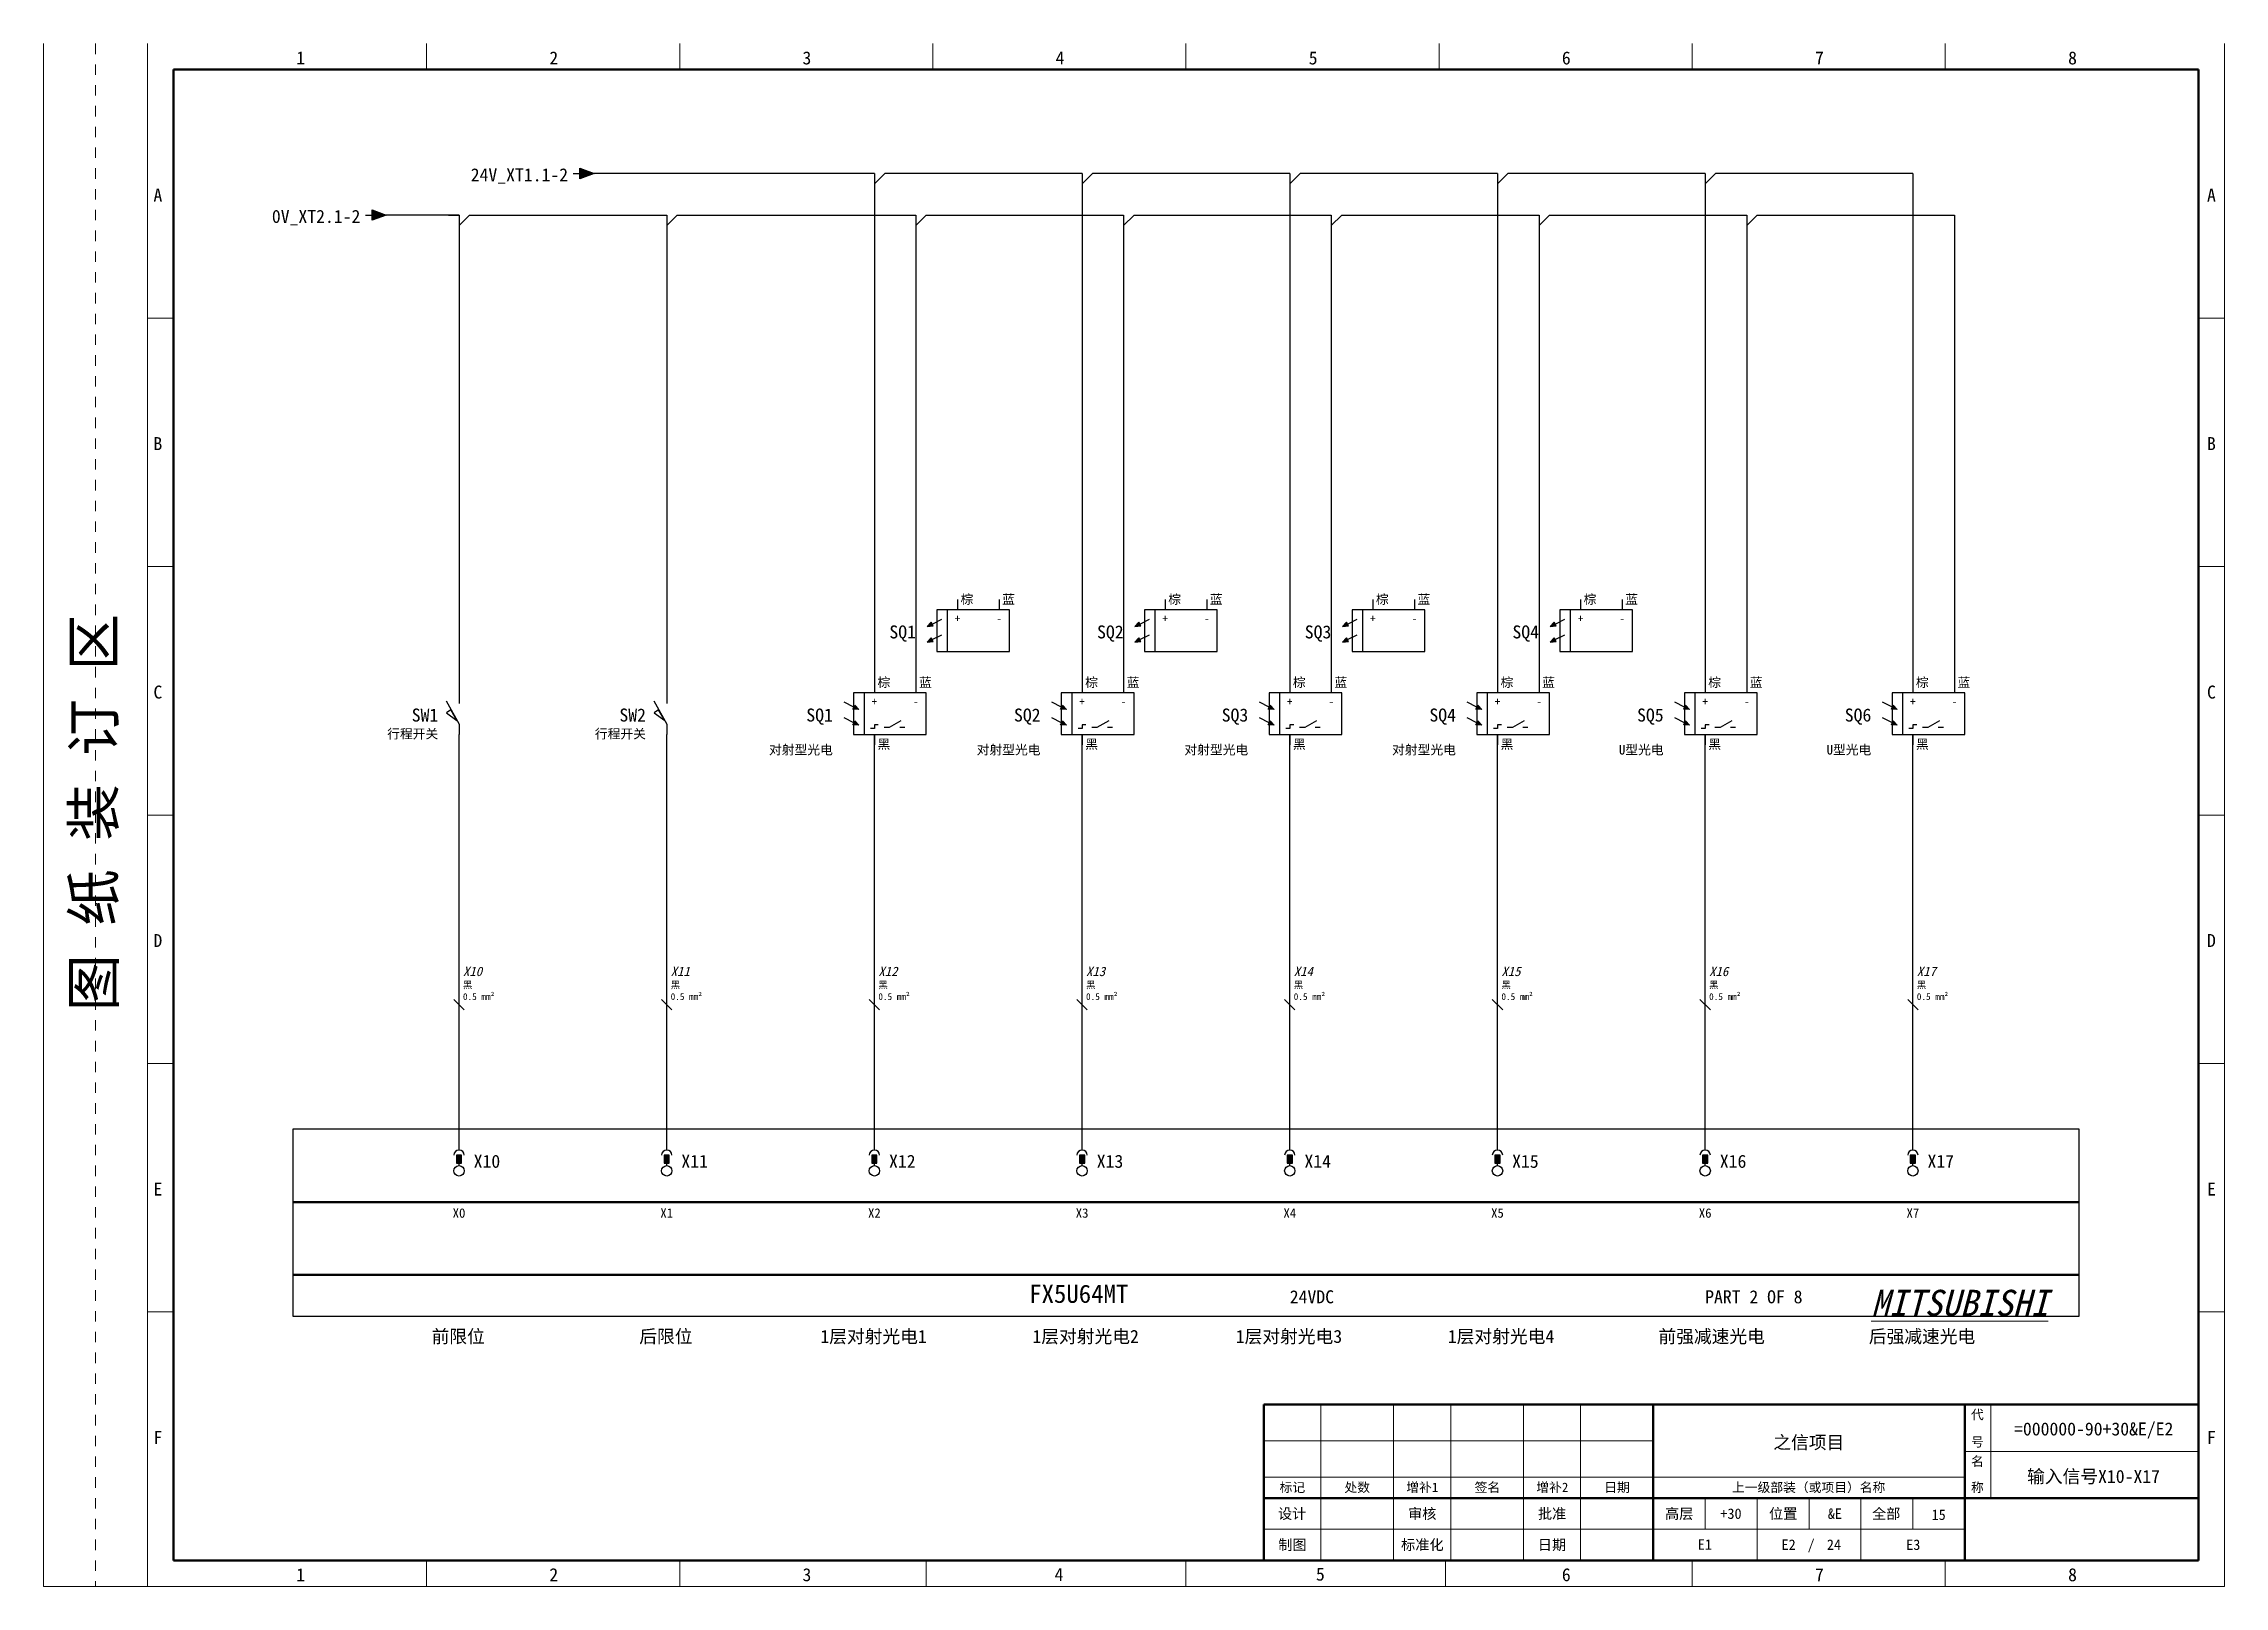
# Model space of a CAD drawing. Header units: millimetres. Extents: x -274 to 12554, y 2463 to 2760.
# Drawn here: x 2854.9 to 3274.9, y 2463.4 to 2760.4 of the extents above; entities that cross this region are included whole.
import ezdxf
from ezdxf.enums import TextEntityAlignment as Align

# ---------------------------------------------------------------- set-up
doc = ezdxf.new("R2010")
doc.units = ezdxf.units.MM
doc.linetypes.add('EPL_DASH', pattern=[1, 0.5, -0.5])
for name, color, linetype, lineweight in [('EPLAN100', 7, 'Continuous', 5), ('EPLAN108', 5, 'Continuous', 5), ('EPLAN201', 73, 'Continuous', 35), ('EPLAN300', 5, 'Continuous', 5), ('EPLAN303', 6, 'Continuous', 25), ('EPLAN306', 6, 'Continuous', 25), ('EPLAN311', 1, 'Continuous', 25), ('EPLAN312', 1, 'Continuous', 25), ('EPLAN400', 5, 'Continuous', 35), ('EPLAN403', 5, 'Continuous', 35), ('EPLAN405', 1, 'Continuous', 25), ('EPLAN420', 7, 'Continuous', 35), ('EPLAN421', 5, 'Continuous', 35), ('EPLAN426', 251, 'Continuous', 35), ('EPLAN429', 251, 'Continuous', 35), ('EPLAN451', 73, 'Continuous', 35), ('EPLAN452', 73, 'Continuous', 35), ('EPLAN453', 73, 'Continuous', 35), ('EPLAN500', 7, 'Continuous', 35)]:
    doc.layers.add(name, color=color, linetype=linetype, lineweight=lineweight)
doc.styles.add('宋体', font='')
doc.styles.add('宋体_I', font='')
doc.styles.get('宋体').set_extended_font_data('宋体')
doc.styles.get('宋体_I').set_extended_font_data('宋体', italic=True)

msp = doc.modelspace()

# ---------------------------------------------------------------- texts
at = {"layer": 'EPLAN108', "color": 5, "style": '宋体'}
for s, p in [('24VDC', (3094.89, 2519.13)), ('PART 2 OF 8', (3174.89, 2519.13))]:
    msp.add_text(s, height=2.505, dxfattribs=at).set_placement(p, align=Align.MIDDLE_LEFT)
at = {"layer": 'EPLAN108', "color": 5, "insert": (3206.89, 2515.38), "char_height": 5.01, "attachment_point": 7, "style": '宋体_I'}
msp.add_mtext('\\LMITSUBISHI\\l', dxfattribs=at)
at = {"layer": 'EPLAN201', "color": 4, "style": '宋体'}
msp.add_text('图 纸 装 订 区', height=8.016, rotation=90, dxfattribs=at).set_placement((2860.49, 2612.38), align=Align.TOP_CENTER)
for s, height, p in [('代', 1.8, (3227.32, 2496.46)), ('号', 1.8, (3227.32, 2491.2)), ('名', 1.8, (3227.32, 2487.46)), ('标记', 1.804, (3095.39, 2482.45)), ('处数', 1.804, (3107.88, 2482.45)), ('增补1', 1.804, (3120.41, 2482.45)), ('签名', 1.804, (3132.94, 2482.45)), ('增补2', 1.804, (3145.45, 2482.45)), ('日期', 1.804, (3157.91, 2482.45)), ('上一级部装（或项目）名称', 1.8036, (3194.82, 2482.45)), ('称', 1.8, (3227.32, 2482.44)), ('设计', 2.004, (3095.35, 2477.38)), ('审核', 2.004, (3120.4, 2477.38)), ('批准', 2.004, (3145.41, 2477.38)), ('高层', 2.004, (3169.89, 2477.38)), ('位置', 2.004, (3189.91, 2477.38)), ('全部', 2.004, (3209.75, 2477.38)), ('制图', 2.004, (3095.4, 2471.39)), ('标准化', 2.004, (3120.42, 2471.39)), ('日期', 2.004, (3145.39, 2471.39)), ('/', 2, (3195.3, 2471.41))]:
    msp.add_text(s, height=height, dxfattribs=at).set_placement(p, align=Align.MIDDLE_CENTER)
at = {"layer": 'EPLAN300', "color": 5, "style": '宋体'}
for s, p in [('+', (3030.89, 2649.73)), ('+', (3070.89, 2649.73)), ('+', (3110.89, 2649.73)), ('+', (3150.89, 2649.73)), ('-', (3038.89, 2649.73)), ('-', (3078.89, 2649.73)), ('-', (3118.89, 2649.73)), ('-', (3158.89, 2649.73)), ('+', (3014.89, 2633.73)), ('-', (3022.89, 2633.73)), ('+', (3054.89, 2633.73)), ('-', (3062.89, 2633.73)), ('+', (3094.89, 2633.73)), ('-', (3102.89, 2633.73)), ('+', (3134.89, 2633.73)), ('-', (3142.89, 2633.73)), ('+', (3174.89, 2633.73)), ('-', (3182.89, 2633.73)), ('+', (3214.89, 2633.73)), ('-', (3222.89, 2633.73))]:
    msp.add_text(s, height=1.5, dxfattribs=at).set_placement(p, align=Align.MIDDLE_CENTER)
at = {"layer": 'EPLAN400', "color": 5, "style": '宋体'}
for s, p in [('SQ1', (3022.89, 2647.13)), ('SQ2', (3062.89, 2647.13)), ('SQ3', (3102.89, 2647.13)), ('SQ4', (3142.89, 2647.13)), ('SW1', (2930.89, 2631.13)), ('SW2', (2970.89, 2631.13)), ('SQ1', (3006.89, 2631.13)), ('SQ2', (3046.89, 2631.13)), ('SQ3', (3086.89, 2631.13)), ('SQ4', (3126.89, 2631.13)), ('SQ5', (3166.89, 2631.13)), ('SQ6', (3206.89, 2631.13))]:
    msp.add_text(s, height=2.505, dxfattribs=at).set_placement(p, align=Align.MIDDLE_RIGHT)
msp.add_text('FX5U64MT', height=3.507, dxfattribs=at).set_placement((3063.79, 2521.47), align=Align.TOP_RIGHT)
at = {"layer": 'EPLAN403', "color": 5, "style": '宋体'}
for s, p in [('24V_XT1.1-2', (2955.89, 2735.13)), ('0V_XT2.1-2', (2915.89, 2727.13))]:
    msp.add_text(s, height=2.505, dxfattribs=at).set_placement(p, align=Align.MIDDLE_RIGHT)
at = {"layer": 'EPLAN405', "color": 2, "style": '宋体_I'}
for s, p in [('X10', (2935.65, 2580.33)), ('X11', (2975.65, 2580.33)), ('X12', (3015.65, 2580.33)), ('X13', (3055.65, 2580.33)), ('X14', (3095.65, 2580.33)), ('X15', (3135.65, 2580.33)), ('X16', (3175.65, 2580.33)), ('X17', (3215.65, 2580.33))]:
    msp.add_text(s, height=1.804, dxfattribs=at).set_placement(p, align=Align.BOTTOM_LEFT)
at = {"layer": 'EPLAN405', "color": 1, "style": '宋体'}
for s, height, p in [('黑', 1.3, (2935.65, 2578.11)), ('黑', 1.3, (2975.65, 2578.11)), ('黑', 1.3, (3015.65, 2578.11)), ('黑', 1.3, (3055.65, 2578.11)), ('黑', 1.3, (3095.65, 2578.11)), ('黑', 1.3, (3135.65, 2578.11)), ('黑', 1.3, (3175.65, 2578.11)), ('黑', 1.3, (3215.65, 2578.11)), ('0.5 mm²', 1.303, (2935.65, 2575.88)), ('0.5 mm²', 1.303, (2975.65, 2575.88)), ('0.5 mm²', 1.303, (3015.65, 2575.88)), ('0.5 mm²', 1.303, (3055.65, 2575.88)), ('0.5 mm²', 1.303, (3095.65, 2575.88)), ('0.5 mm²', 1.303, (3135.65, 2575.88)), ('0.5 mm²', 1.303, (3175.65, 2575.88)), ('0.5 mm²', 1.303, (3215.65, 2575.88))]:
    msp.add_text(s, height=height, dxfattribs=at).set_placement(p, align=Align.BOTTOM_LEFT)
at = {"layer": 'EPLAN420', "color": 0, "style": '宋体'}
for s, p in [('棕', (3031.49, 2651.98)), ('蓝', (3039.49, 2651.98)), ('棕', (3071.49, 2651.98)), ('蓝', (3079.49, 2651.98)), ('棕', (3111.49, 2651.98)), ('蓝', (3119.49, 2651.98)), ('棕', (3151.49, 2651.98)), ('蓝', (3159.49, 2651.98)), ('棕', (3015.49, 2635.98)), ('蓝', (3023.49, 2635.98)), ('棕', (3055.49, 2635.98)), ('蓝', (3063.49, 2635.98)), ('棕', (3095.49, 2635.98)), ('蓝', (3103.49, 2635.98)), ('棕', (3135.49, 2635.98)), ('蓝', (3143.49, 2635.98)), ('棕', (3175.49, 2635.98)), ('蓝', (3183.49, 2635.98)), ('棕', (3215.49, 2635.98)), ('蓝', (3223.49, 2635.98))]:
    msp.add_text(s, height=1.8, dxfattribs=at).set_placement(p, align=Align.BOTTOM_LEFT)
for p in [(3015.49, 2626.42), (3055.49, 2626.42), (3095.49, 2626.42), (3135.49, 2626.42), (3175.49, 2626.42), (3215.49, 2626.42)]:
    msp.add_text('黑', height=1.8, dxfattribs=at).set_placement(p, align=Align.TOP_LEFT)
at = {"layer": 'EPLAN421', "color": 5, "style": '宋体'}
for s, p in [('X10', (2937.71, 2543.21)), ('X11', (2977.71, 2543.21)), ('X12', (3017.71, 2543.21)), ('X13', (3057.71, 2543.21)), ('X14', (3097.71, 2543.21)), ('X15', (3137.71, 2543.21)), ('X16', (3177.71, 2543.21)), ('X17', (3217.71, 2543.21))]:
    msp.add_text(s, height=2.505, dxfattribs=at).set_placement(p, align=Align.BOTTOM_LEFT)
at = {"layer": 'EPLAN426', "color": 251, "style": '宋体'}
for s, p in [('X0', (2934.89, 2536.16)), ('X1', (2974.89, 2536.16)), ('X2', (3014.89, 2536.16)), ('X3', (3054.89, 2536.16)), ('X4', (3094.89, 2536.16)), ('X5', (3134.89, 2536.16)), ('X6', (3174.89, 2536.16)), ('X7', (3214.89, 2536.16))]:
    msp.add_text(s, height=1.804, dxfattribs=at).set_placement(p, align=Align.TOP_CENTER)
at = {"layer": 'EPLAN429', "color": 6, "char_height": 2.505, "attachment_point": 2, "style": '宋体'}
for s, insert in [('前限位', (2934.73, 2512.76)), ('后限位', (2974.73, 2512.76)), ('1层对射光电1', (3014.73, 2512.76)), ('1层对射光电2', (3055.58, 2512.76)), ('1层对射光电3', (3094.73, 2512.76)), ('1层对射光电4', (3135.58, 2512.76)), ('前强减速光电', (3176.14, 2512.76)), ('后强减速光电', (3216.66, 2512.76))]:
    msp.add_mtext(s, dxfattribs=dict(at, insert=insert))
at = {"layer": 'EPLAN451', "color": 4, "style": '宋体'}
msp.add_text('之信项目', height=2.505, dxfattribs=at).set_placement((3194.85, 2491.1), align=Align.MIDDLE_CENTER)
at = {"layer": 'EPLAN452', "color": 4, "style": '宋体'}
for s, height, p in [('=000000-90+30&E/E2', 2.505, (3249.72, 2493.69)), ('输入信号X10-X17', 2.505, (3249.69, 2484.55)), ('+30', 2.004, (3179.86, 2477.38)), ('&E', 2.004, (3199.87, 2477.38)), ('15', 2.004, (3219.86, 2477.18)), ('E1', 2.004, (3174.82, 2471.44)), ('E3', 2.004, (3214.97, 2471.4))]:
    msp.add_text(s, height=height, dxfattribs=at).set_placement(p, align=Align.MIDDLE_CENTER)
msp.add_text('E2', height=2.004, dxfattribs=at).set_placement((3192.33, 2471.41), align=Align.MIDDLE_RIGHT)
msp.add_text('24', height=2.004, dxfattribs=at).set_placement((3198.33, 2471.41), align=Align.MIDDLE_LEFT)
at = {"layer": 'EPLAN453', "color": 4, "style": '宋体'}
for s, p in [('1', (2904.39, 2757.63)), ('2', (2953.14, 2757.63)), ('3', (3001.89, 2757.63)), ('4', (3050.64, 2757.63)), ('5', (3099.39, 2757.63)), ('6', (3148.14, 2757.63)), ('7', (3196.89, 2757.63)), ('8', (3245.64, 2757.63)), ('A', (2876.89, 2731.22)), ('A', (3272.39, 2731.22)), ('B', (2876.89, 2683.38)), ('B', (3272.39, 2683.38)), ('C', (2876.89, 2635.55)), ('C', (3272.39, 2635.55)), ('D', (2876.89, 2587.72)), ('D', (3272.39, 2587.72)), ('E', (2876.89, 2539.88)), ('E', (3272.39, 2539.88)), ('F', (2876.89, 2492.05)), ('F', (3272.39, 2492.05)), ('1', (2904.39, 2465.63)), ('2', (2953.14, 2465.63)), ('3', (3001.89, 2465.63)), ('4', (3050.44, 2465.67)), ('5', (3100.78, 2465.74)), ('6', (3148.14, 2465.63)), ('7', (3196.89, 2465.63)), ('8', (3245.64, 2465.63))]:
    msp.add_text(s, height=2.5, dxfattribs=at).set_placement(p, align=Align.MIDDLE_CENTER)
at = {"layer": 'EPLAN500', "color": 0, "style": '宋体'}
for s, p in [('行程开关', (2930.89, 2627.52)), ('行程开关', (2970.89, 2627.52)), ('对射型光电', (3006.89, 2624.44)), ('对射型光电', (3046.89, 2624.44)), ('对射型光电', (3086.89, 2624.44)), ('对射型光电', (3126.89, 2624.44)), ('U型光电', (3166.89, 2624.44)), ('U型光电', (3206.89, 2624.44))]:
    msp.add_text(s, height=1.804, dxfattribs=at).set_placement(p, align=Align.MIDDLE_RIGHT)

# ---------------------------------------------------------------- hatches: boundary and pattern name
at = {"layer": 'EPLAN300', "linetype": 'Continuous', "lineweight": 25, "ltscale": 4}
for points in [[(3025.8, 2649.02), (3025.04, 2648.17), (3026.18, 2648.27)], [(3025.8, 2646.02), (3025.04, 2645.17), (3026.18, 2645.27)], [(3065.8, 2649.02), (3065.04, 2648.17), (3066.18, 2648.27)], [(3065.8, 2646.02), (3065.04, 2645.17), (3066.18, 2645.27)], [(3105.8, 2649.02), (3105.04, 2648.17), (3106.18, 2648.27)], [(3105.8, 2646.02), (3105.04, 2645.17), (3106.18, 2645.27)], [(3145.8, 2649.02), (3145.04, 2648.17), (3146.18, 2648.27)], [(3145.8, 2646.02), (3145.04, 2645.17), (3146.18, 2645.27)], [(3011.12, 2633.02), (3011.89, 2632.17), (3010.75, 2632.27)], [(3011.12, 2630.02), (3011.89, 2629.17), (3010.75, 2629.27)], [(3051.12, 2633.02), (3051.89, 2632.17), (3050.75, 2632.27)], [(3051.12, 2630.02), (3051.89, 2629.17), (3050.75, 2629.27)], [(3091.12, 2633.02), (3091.89, 2632.17), (3090.75, 2632.27)], [(3091.12, 2630.02), (3091.89, 2629.17), (3090.75, 2629.27)], [(3131.12, 2633.02), (3131.89, 2632.17), (3130.75, 2632.27)], [(3131.12, 2630.02), (3131.89, 2629.17), (3130.75, 2629.27)], [(3171.12, 2633.02), (3171.89, 2632.17), (3170.75, 2632.27)], [(3171.12, 2630.02), (3171.89, 2629.17), (3170.75, 2629.27)], [(3211.12, 2633.02), (3211.89, 2632.17), (3210.75, 2632.27)], [(3211.12, 2630.02), (3211.89, 2629.17), (3210.75, 2629.27)]]:
    msp.add_hatch(color=5, dxfattribs=at).paths.add_polyline_path(points, flags=0)
at = {"layer": 'EPLAN303', "linetype": 'Continuous', "lineweight": 25, "ltscale": 4}
for points in [[(2934.39, 2544.88), (2935.39, 2544.88), (2935.39, 2546.38), (2934.39, 2546.38)], [(2974.39, 2544.88), (2975.39, 2544.88), (2975.39, 2546.38), (2974.39, 2546.38)], [(3014.39, 2544.88), (3015.39, 2544.88), (3015.39, 2546.38), (3014.39, 2546.38)], [(3054.39, 2544.88), (3055.39, 2544.88), (3055.39, 2546.38), (3054.39, 2546.38)], [(3094.39, 2544.88), (3095.39, 2544.88), (3095.39, 2546.38), (3094.39, 2546.38)], [(3134.39, 2544.88), (3135.39, 2544.88), (3135.39, 2546.38), (3134.39, 2546.38)], [(3174.39, 2544.88), (3175.39, 2544.88), (3175.39, 2546.38), (3174.39, 2546.38)], [(3214.39, 2544.88), (3215.39, 2544.88), (3215.39, 2546.38), (3214.39, 2546.38)]]:
    msp.add_hatch(color=6, dxfattribs=at).paths.add_polyline_path(points, flags=0)
at = {"layer": 'EPLAN311', "linetype": 'Continuous', "lineweight": 25, "ltscale": 4}
for points in [[(2958.14, 2736.38), (2960.89, 2735.38), (2958.14, 2734.38)], [(2918.14, 2728.38), (2920.89, 2727.38), (2918.14, 2726.38)]]:
    msp.add_hatch(color=1, dxfattribs=at).paths.add_polyline_path(points, flags=0)

# ---------------------------------------------------------------- linework, layer by layer
at = {"color": 5}
for p, q in [((2976.89, 2727.38), (3022.89, 2727.38)), ((3014.89, 2629.26), (3014.89, 2628.51)), ((3094.89, 2629.26), (3094.89, 2628.51))]:
    msp.add_line(p, q, dxfattribs=at)
at = {"layer": 'EPLAN100', "color": 6, "linetype": 'Continuous', "lineweight": 50, "ltscale": 4}
for p, q in [((2902.89, 2537.38), (3246.89, 2537.38)), ((2902.89, 2523.38), (3246.89, 2523.38))]:
    msp.add_line(p, q, dxfattribs=at)
at = {"layer": 'EPLAN201', "color": 4, "linetype": 'Continuous', "lineweight": 20, "ltscale": 12}
for p, q in [((2854.89, 2463.38), (2854.89, 2760.38)), ((2928.64, 2760.38), (2928.64, 2755.38)), ((2977.39, 2760.38), (2977.39, 2755.38)), ((3026.14, 2760.38), (3026.14, 2755.38)), ((3074.89, 2755.38), (3074.89, 2760.38)), ((3123.64, 2760.38), (3123.64, 2755.38)), ((3172.39, 2760.38), (3172.39, 2755.38)), ((3221.14, 2760.38), (3221.14, 2755.38)), ((3274.89, 2760.38), (3274.89, 2463.38)), ((2874.89, 2707.55), (2879.89, 2707.55)), ((3269.89, 2707.55), (3274.89, 2707.55)), ((2874.89, 2659.72), (2879.89, 2659.72)), ((3269.89, 2659.72), (3274.89, 2659.72)), ((2874.89, 2611.88), (2879.89, 2611.88)), ((3269.89, 2611.88), (3274.89, 2611.88)), ((2874.89, 2564.05), (2879.89, 2564.05)), ((3269.89, 2564.05), (3274.89, 2564.05)), ((2874.89, 2516.22), (2879.89, 2516.22)), ((3269.89, 2516.22), (3274.89, 2516.22)), ((3224.89, 2489.38), (3269.89, 2489.38)), ((3174.89, 2480.38), (3174.89, 2474.38)), ((3184.89, 2480.38), (3184.89, 2474.38)), ((3194.89, 2480.38), (3194.89, 2474.38)), ((3204.89, 2480.38), (3204.89, 2474.38)), ((3214.89, 2480.38), (3214.89, 2474.38)), ((3089.89, 2474.38), (3224.89, 2474.38)), ((3184.89, 2474.38), (3184.89, 2468.38)), ((3204.89, 2474.38), (3204.89, 2468.38)), ((2928.64, 2468.38), (2928.64, 2463.38)), ((2977.39, 2468.38), (2977.39, 2463.38)), ((3024.89, 2463.38), (3024.89, 2468.38)), ((3074.89, 2468.38), (3074.89, 2463.38)), ((3124.89, 2463.38), (3124.89, 2468.38)), ((3172.39, 2468.38), (3172.39, 2463.38)), ((3221.14, 2468.38), (3221.14, 2463.38)), ((3274.89, 2463.38), (2854.89, 2463.38))]:
    msp.add_line(p, q, dxfattribs=at)
at = {"layer": 'EPLAN201', "color": 4, "linetype": 'EPL_DASH', "lineweight": 20, "ltscale": 4}
msp.add_line((2864.89, 2760.38), (2864.89, 2463.38), dxfattribs=at)
at = {"layer": 'EPLAN201', "color": 4, "linetype": 'Continuous', "lineweight": 20, "ltscale": 4}
for p, q in [((2874.89, 2463.38), (2874.89, 2760.38)), ((3100.89, 2468.38), (3100.89, 2498.38)), ((3114.89, 2468.38), (3114.89, 2498.38)), ((3125.89, 2468.38), (3125.89, 2498.38)), ((3139.89, 2468.38), (3139.89, 2498.38)), ((3150.85, 2468.45), (3150.85, 2498.45)), ((3229.89, 2480.38), (3229.89, 2498.38)), ((3089.89, 2491.38), (3164.89, 2491.38)), ((3089.89, 2484.38), (3224.89, 2484.38))]:
    msp.add_line(p, q, dxfattribs=at)
at = {"layer": 'EPLAN201', "color": 4, "linetype": 'Continuous', "lineweight": 50, "ltscale": 12}
for p, q in [((3269.89, 2755.38), (2879.89, 2755.38)), ((3089.89, 2468.38), (3089.89, 2498.38)), ((3164.89, 2468.38), (3164.89, 2498.38)), ((3224.89, 2468.38), (3224.89, 2498.38)), ((3089.89, 2480.38), (3269.89, 2480.38)), ((2879.89, 2468.38), (3269.89, 2468.38))]:
    msp.add_line(p, q, dxfattribs=at)
at = {"layer": 'EPLAN201', "color": 4, "linetype": 'Continuous', "lineweight": 50, "ltscale": 4}
for p, q in [((2879.89, 2755.38), (2879.89, 2468.38)), ((3269.89, 2755.38), (3269.89, 2468.38)), ((3089.89, 2498.38), (3269.89, 2498.38))]:
    msp.add_line(p, q, dxfattribs=at)
at = {"layer": 'EPLAN201', "color": 4, "linetype": 'Continuous', "lineweight": 15, "ltscale": 12}
for p, q in [((3074.89, 2468.38), (3074.89, 2463.38)), ((3024.89, 2463.38), (3124.89, 2463.38))]:
    msp.add_line(p, q, dxfattribs=at)
at = {"layer": 'EPLAN201', "color": 4, "linetype": 'Continuous', "lineweight": 35, "ltscale": 12}
msp.add_line((3089.89, 2468.38), (3269.89, 2468.38), dxfattribs=at)
at = {"layer": 'EPLAN300', "color": 5, "linetype": 'Continuous', "lineweight": 25, "ltscale": 4}
for p, q in [((3028.89, 2651.38), (3028.89, 2643.38)), ((3030.89, 2653.38), (3030.89, 2651.38)), ((3038.89, 2653.38), (3038.89, 2651.38)), ((3068.89, 2651.38), (3068.89, 2643.38)), ((3070.89, 2653.38), (3070.89, 2651.38)), ((3078.89, 2653.38), (3078.89, 2651.38)), ((3108.89, 2651.38), (3108.89, 2643.38)), ((3110.89, 2653.38), (3110.89, 2651.38)), ((3118.89, 2653.38), (3118.89, 2651.38)), ((3148.89, 2651.38), (3148.89, 2643.38)), ((3150.89, 2653.38), (3150.89, 2651.38)), ((3158.89, 2653.38), (3158.89, 2651.38)), ((3025.99, 2648.65), (3027.89, 2649.6)), ((3025.99, 2645.65), (3027.89, 2646.6)), ((3065.99, 2648.65), (3067.89, 2649.6)), ((3065.99, 2645.65), (3067.89, 2646.6)), ((3105.99, 2648.65), (3107.89, 2649.6)), ((3105.99, 2645.65), (3107.89, 2646.6)), ((3145.99, 2648.65), (3147.89, 2649.6)), ((3145.99, 2645.65), (3147.89, 2646.6)), ((2932.39, 2633.88), (2934.89, 2629.38)), ((2934.89, 2635.38), (2934.89, 2633.38)), ((2972.39, 2633.88), (2974.89, 2629.38)), ((2974.89, 2635.38), (2974.89, 2633.38)), ((3010.94, 2632.65), (3009.04, 2633.6)), ((3012.89, 2635.38), (3012.89, 2627.38)), ((3022.89, 2637.38), (3022.89, 2635.38)), ((3050.94, 2632.65), (3049.04, 2633.6)), ((3052.89, 2635.38), (3052.89, 2627.38)), ((3054.89, 2637.38), (3054.89, 2635.38)), ((3062.89, 2637.38), (3062.89, 2635.38)), ((3090.94, 2632.65), (3089.04, 2633.6)), ((3092.89, 2635.38), (3092.89, 2627.38)), ((3102.89, 2637.38), (3102.89, 2635.38)), ((3130.94, 2632.65), (3129.04, 2633.6)), ((3132.89, 2635.38), (3132.89, 2627.38)), ((3134.89, 2637.38), (3134.89, 2635.38)), ((3142.89, 2637.38), (3142.89, 2635.38)), ((3170.94, 2632.65), (3169.04, 2633.6)), ((3172.89, 2635.38), (3172.89, 2627.38)), ((3174.89, 2637.38), (3174.89, 2635.38)), ((3182.89, 2637.38), (3182.89, 2635.38)), ((3210.94, 2632.65), (3209.04, 2633.6)), ((3212.89, 2635.38), (3212.89, 2627.38)), ((3214.89, 2637.38), (3214.89, 2635.38)), ((3222.89, 2637.38), (3222.89, 2635.38)), ((2934.89, 2629.38), (2934.89, 2627.38)), ((2974.89, 2629.38), (2974.89, 2627.38)), ((3010.94, 2629.65), (3009.04, 2630.6)), ((3020.01, 2630.01), (3017.76, 2628.76)), ((3050.94, 2629.65), (3049.04, 2630.6)), ((3054.89, 2629.26), (3054.89, 2628.51)), ((3060.01, 2630.01), (3057.76, 2628.76)), ((3090.94, 2629.65), (3089.04, 2630.6)), ((3100.01, 2630.01), (3097.76, 2628.76)), ((3130.94, 2629.65), (3129.04, 2630.6)), ((3134.89, 2629.26), (3134.89, 2628.51)), ((3140.01, 2630.01), (3137.76, 2628.76)), ((3170.94, 2629.65), (3169.04, 2630.6)), ((3174.89, 2629.26), (3174.89, 2628.51)), ((3180.01, 2630.01), (3177.76, 2628.76)), ((3210.94, 2629.65), (3209.04, 2630.6)), ((3214.89, 2629.26), (3214.89, 2628.51)), ((3220.01, 2630.01), (3217.76, 2628.76)), ((3014.89, 2627.38), (3014.89, 2625.38)), ((3054.89, 2627.38), (3054.89, 2625.38)), ((3094.89, 2627.38), (3094.89, 2625.38)), ((3134.89, 2627.38), (3134.89, 2625.38)), ((3174.89, 2627.38), (3174.89, 2625.38)), ((3214.89, 2627.38), (3214.89, 2625.38))]:
    msp.add_line(p, q, dxfattribs=at)
at = {"layer": 'EPLAN300', "color": 5, "linetype": 'Continuous', "lineweight": 25}
for p, q in [((3015.64, 2629.26), (3014.89, 2629.26)), ((3055.64, 2629.26), (3054.89, 2629.26)), ((3095.64, 2629.26), (3094.89, 2629.26)), ((3135.64, 2629.26), (3134.89, 2629.26)), ((3175.64, 2629.26), (3174.89, 2629.26)), ((3215.64, 2629.26), (3214.89, 2629.26)), ((3014.89, 2628.51), (3014.14, 2628.51)), ((3017.76, 2628.76), (3016.76, 2628.76)), ((3020.76, 2628.76), (3019.76, 2628.76)), ((3054.89, 2628.51), (3054.14, 2628.51)), ((3057.76, 2628.76), (3056.76, 2628.76)), ((3060.76, 2628.76), (3059.76, 2628.76)), ((3094.89, 2628.51), (3094.14, 2628.51)), ((3097.76, 2628.76), (3096.76, 2628.76)), ((3100.76, 2628.76), (3099.76, 2628.76)), ((3134.89, 2628.51), (3134.14, 2628.51)), ((3137.76, 2628.76), (3136.76, 2628.76)), ((3140.76, 2628.76), (3139.76, 2628.76)), ((3174.89, 2628.51), (3174.14, 2628.51)), ((3177.76, 2628.76), (3176.76, 2628.76)), ((3180.76, 2628.76), (3179.76, 2628.76)), ((3214.89, 2628.51), (3214.14, 2628.51)), ((3217.76, 2628.76), (3216.76, 2628.76)), ((3220.76, 2628.76), (3219.76, 2628.76))]:
    msp.add_line(p, q, dxfattribs=at)
at = {"layer": 'EPLAN300', "color": 5, "linetype": 'Continuous', "lineweight": 25, "ltscale": 4}
for points in [[(3026.89, 2643.38), (3040.89, 2643.38), (3040.89, 2651.38), (3026.89, 2651.38)], [(3066.89, 2643.38), (3080.89, 2643.38), (3080.89, 2651.38), (3066.89, 2651.38)], [(3106.89, 2643.38), (3120.89, 2643.38), (3120.89, 2651.38), (3106.89, 2651.38)], [(3146.89, 2643.38), (3160.89, 2643.38), (3160.89, 2651.38), (3146.89, 2651.38)], [(3025.8, 2649.02), (3025.04, 2648.17), (3026.18, 2648.27)], [(3025.8, 2646.02), (3025.04, 2645.17), (3026.18, 2645.27)], [(3065.8, 2649.02), (3065.04, 2648.17), (3066.18, 2648.27)], [(3065.8, 2646.02), (3065.04, 2645.17), (3066.18, 2645.27)], [(3105.8, 2649.02), (3105.04, 2648.17), (3106.18, 2648.27)], [(3105.8, 2646.02), (3105.04, 2645.17), (3106.18, 2645.27)], [(3145.8, 2649.02), (3145.04, 2648.17), (3146.18, 2648.27)], [(3145.8, 2646.02), (3145.04, 2645.17), (3146.18, 2645.27)], [(3010.89, 2627.38), (3024.89, 2627.38), (3024.89, 2635.38), (3010.89, 2635.38)], [(3050.89, 2627.38), (3064.89, 2627.38), (3064.89, 2635.38), (3050.89, 2635.38)], [(3090.89, 2627.38), (3104.89, 2627.38), (3104.89, 2635.38), (3090.89, 2635.38)], [(3130.89, 2627.38), (3144.89, 2627.38), (3144.89, 2635.38), (3130.89, 2635.38)], [(3170.89, 2627.38), (3184.89, 2627.38), (3184.89, 2635.38), (3170.89, 2635.38)], [(3210.89, 2627.38), (3224.89, 2627.38), (3224.89, 2635.38), (3210.89, 2635.38)], [(2933.34, 2632.14), (2932.48, 2631.57), (2934.5, 2630.07)], [(2973.34, 2632.14), (2972.48, 2631.57), (2974.5, 2630.07)], [(3011.12, 2633.02), (3011.89, 2632.17), (3010.75, 2632.27)], [(3011.12, 2630.02), (3011.89, 2629.17), (3010.75, 2629.27)], [(3051.12, 2633.02), (3051.89, 2632.17), (3050.75, 2632.27)], [(3051.12, 2630.02), (3051.89, 2629.17), (3050.75, 2629.27)], [(3091.12, 2633.02), (3091.89, 2632.17), (3090.75, 2632.27)], [(3091.12, 2630.02), (3091.89, 2629.17), (3090.75, 2629.27)], [(3131.12, 2633.02), (3131.89, 2632.17), (3130.75, 2632.27)], [(3131.12, 2630.02), (3131.89, 2629.17), (3130.75, 2629.27)], [(3171.12, 2633.02), (3171.89, 2632.17), (3170.75, 2632.27)], [(3171.12, 2630.02), (3171.89, 2629.17), (3170.75, 2629.27)], [(3211.12, 2633.02), (3211.89, 2632.17), (3210.75, 2632.27)], [(3211.12, 2630.02), (3211.89, 2629.17), (3210.75, 2629.27)]]:
    msp.add_lwpolyline(points, close=True, dxfattribs=at)
at = {"layer": 'EPLAN303', "color": 6, "linetype": 'Continuous', "lineweight": 25, "ltscale": 4}
for p, q in [((2934.89, 2544.38), (2934.89, 2544.88)), ((2974.89, 2544.38), (2974.89, 2544.88)), ((3014.89, 2544.38), (3014.89, 2544.88)), ((3054.89, 2544.38), (3054.89, 2544.88)), ((3094.89, 2544.38), (3094.89, 2544.88)), ((3134.89, 2544.38), (3134.89, 2544.88)), ((3174.89, 2544.38), (3174.89, 2544.88)), ((3214.89, 2544.38), (3214.89, 2544.88))]:
    msp.add_line(p, q, dxfattribs=at)
for points in [[(2934.39, 2544.88), (2935.39, 2544.88), (2935.39, 2546.38), (2934.39, 2546.38)], [(2974.39, 2544.88), (2975.39, 2544.88), (2975.39, 2546.38), (2974.39, 2546.38)], [(3014.39, 2544.88), (3015.39, 2544.88), (3015.39, 2546.38), (3014.39, 2546.38)], [(3054.39, 2544.88), (3055.39, 2544.88), (3055.39, 2546.38), (3054.39, 2546.38)], [(3094.39, 2544.88), (3095.39, 2544.88), (3095.39, 2546.38), (3094.39, 2546.38)], [(3134.39, 2544.88), (3135.39, 2544.88), (3135.39, 2546.38), (3134.39, 2546.38)], [(3174.39, 2544.88), (3175.39, 2544.88), (3175.39, 2546.38), (3174.39, 2546.38)], [(3214.39, 2544.88), (3215.39, 2544.88), (3215.39, 2546.38), (3214.39, 2546.38)]]:
    msp.add_lwpolyline(points, close=True, dxfattribs=at)
for centre in [(2934.89, 2543.38), (2974.89, 2543.38), (3014.89, 2543.38), (3054.89, 2543.38), (3094.89, 2543.38), (3134.89, 2543.38), (3174.89, 2543.38), (3214.89, 2543.38)]:
    msp.add_circle(centre, 1, dxfattribs=at)
for centre in [(2934.89, 2546.38), (2974.89, 2546.38), (3014.89, 2546.38), (3054.89, 2546.38), (3094.89, 2546.38), (3134.89, 2546.38), (3174.89, 2546.38), (3214.89, 2546.38)]:
    msp.add_arc(centre, 1, 0, 180, dxfattribs=at)
at = {"layer": 'EPLAN306', "color": 6, "linetype": 'Continuous', "lineweight": 25, "ltscale": 4}
msp.add_lwpolyline([(2902.89, 2515.38), (3246.89, 2515.38), (3246.89, 2551.38), (2902.89, 2551.38)], close=True, dxfattribs=at)
at = {"layer": 'EPLAN311', "color": 1, "linetype": 'Continuous', "lineweight": 25, "ltscale": 4}
for p, q in [((2956.89, 2735.38), (2958.14, 2735.38)), ((2916.89, 2727.38), (2918.14, 2727.38))]:
    msp.add_line(p, q, dxfattribs=at)
at = {"layer": 'EPLAN311', "color": 24, "linetype": 'Continuous', "lineweight": 25, "ltscale": 4}
for p, q in [((3014.89, 2735.38), (2958.89, 2735.38)), ((3014.89, 2735.38), (3014.89, 2635.38)), ((3014.89, 2733.38), (3016.89, 2735.38)), ((3054.89, 2735.38), (3016.89, 2735.38)), ((3054.89, 2735.38), (3054.89, 2635.38)), ((3054.89, 2733.38), (3056.89, 2735.38)), ((3094.89, 2735.38), (3056.89, 2735.38)), ((3094.89, 2735.38), (3094.89, 2635.38)), ((3094.89, 2733.38), (3096.89, 2735.38)), ((3134.89, 2735.38), (3096.89, 2735.38)), ((3134.89, 2735.38), (3134.89, 2635.38)), ((3134.89, 2733.38), (3136.89, 2735.38)), ((3174.89, 2735.38), (3136.89, 2735.38)), ((3174.89, 2735.38), (3174.89, 2635.38)), ((3174.89, 2733.38), (3176.89, 2735.38)), ((3214.89, 2735.38), (3176.89, 2735.38)), ((3214.89, 2735.38), (3214.89, 2635.38)), ((3014.89, 2547.38), (3014.89, 2627.38)), ((3054.89, 2547.38), (3054.89, 2627.38)), ((3094.89, 2547.38), (3094.89, 2627.38)), ((3134.89, 2547.38), (3134.89, 2627.38)), ((3174.89, 2547.38), (3174.89, 2627.38)), ((3214.89, 2547.38), (3214.89, 2627.38))]:
    msp.add_line(p, q, dxfattribs=at)
at = {"layer": 'EPLAN311', "color": 5, "linetype": 'Continuous', "lineweight": 25, "ltscale": 4}
for p, q in [((2934.89, 2727.38), (2918.89, 2727.38)), ((2932.89, 2727.38), (2934.89, 2727.38)), ((2934.89, 2727.38), (2934.89, 2635.38)), ((2934.89, 2727.38), (2934.89, 2725.38)), ((2934.89, 2725.38), (2936.89, 2727.38)), ((2936.89, 2727.38), (2974.89, 2727.38)), ((2974.89, 2727.38), (2974.89, 2635.38)), ((2974.89, 2725.38), (2976.89, 2727.38)), ((3014.89, 2727.38), (3014.89, 2635.38)), ((3022.89, 2725.38), (3024.89, 2727.38)), ((3022.89, 2727.38), (3022.89, 2635.38)), ((3024.89, 2727.38), (3062.89, 2727.38)), ((3054.89, 2727.38), (3054.89, 2635.38)), ((3054.89, 2727.38), (3054.89, 2725.38)), ((3062.89, 2727.38), (3062.89, 2635.38)), ((3062.89, 2725.38), (3064.89, 2727.38)), ((3064.89, 2727.38), (3102.89, 2727.38)), ((3094.89, 2727.38), (3094.89, 2635.38)), ((3102.89, 2727.38), (3102.89, 2635.38)), ((3102.89, 2725.38), (3104.89, 2727.38)), ((3104.89, 2727.38), (3142.89, 2727.38)), ((3134.89, 2727.38), (3134.89, 2635.38)), ((3142.89, 2727.38), (3142.89, 2635.38)), ((3142.89, 2725.38), (3144.89, 2727.38)), ((3144.89, 2727.38), (3182.89, 2727.38)), ((3174.89, 2727.38), (3174.89, 2635.38)), ((3182.89, 2727.38), (3182.89, 2635.38)), ((3182.89, 2725.38), (3184.89, 2727.38)), ((3184.89, 2727.38), (3222.89, 2727.38)), ((3214.89, 2727.38), (3214.89, 2635.38)), ((3222.89, 2727.38), (3222.89, 2635.38)), ((2934.89, 2547.38), (2934.89, 2627.38)), ((2974.89, 2547.38), (2974.89, 2627.38)), ((3014.89, 2547.38), (3014.89, 2627.38)), ((3054.89, 2547.38), (3054.89, 2627.38)), ((3094.89, 2547.38), (3094.89, 2627.38)), ((3134.89, 2547.38), (3134.89, 2627.38)), ((3174.89, 2547.38), (3174.89, 2627.38)), ((3214.89, 2547.38), (3214.89, 2627.38))]:
    msp.add_line(p, q, dxfattribs=at)
at = {"layer": 'EPLAN311', "color": 1, "linetype": 'Continuous', "lineweight": 25, "ltscale": 4}
for points in [[(2958.14, 2736.38), (2960.89, 2735.38), (2958.14, 2734.38)], [(2918.14, 2728.38), (2920.89, 2727.38), (2918.14, 2726.38)]]:
    msp.add_lwpolyline(points, close=True, dxfattribs=at)
at = {"layer": 'EPLAN312', "color": 1, "linetype": 'Continuous', "lineweight": 25, "ltscale": 4}
for p, q in [((2933.89, 2576.38), (2935.89, 2574.38)), ((2973.89, 2576.38), (2975.89, 2574.38)), ((3013.89, 2576.38), (3015.89, 2574.38)), ((3053.89, 2576.38), (3055.89, 2574.38)), ((3093.89, 2576.38), (3095.89, 2574.38)), ((3133.89, 2576.38), (3135.89, 2574.38)), ((3173.89, 2576.38), (3175.89, 2574.38)), ((3213.89, 2576.38), (3215.89, 2574.38))]:
    msp.add_line(p, q, dxfattribs=at)

msp.set_redraw_order([(e.dxf.handle, doc.entitydb.next_handle()) for e in msp.query("TEXT MTEXT ATTDEF DIMENSION ARC_DIMENSION")])  # texts and dimensions are drawn at this point

doc.saveas('drawing.dxf')
